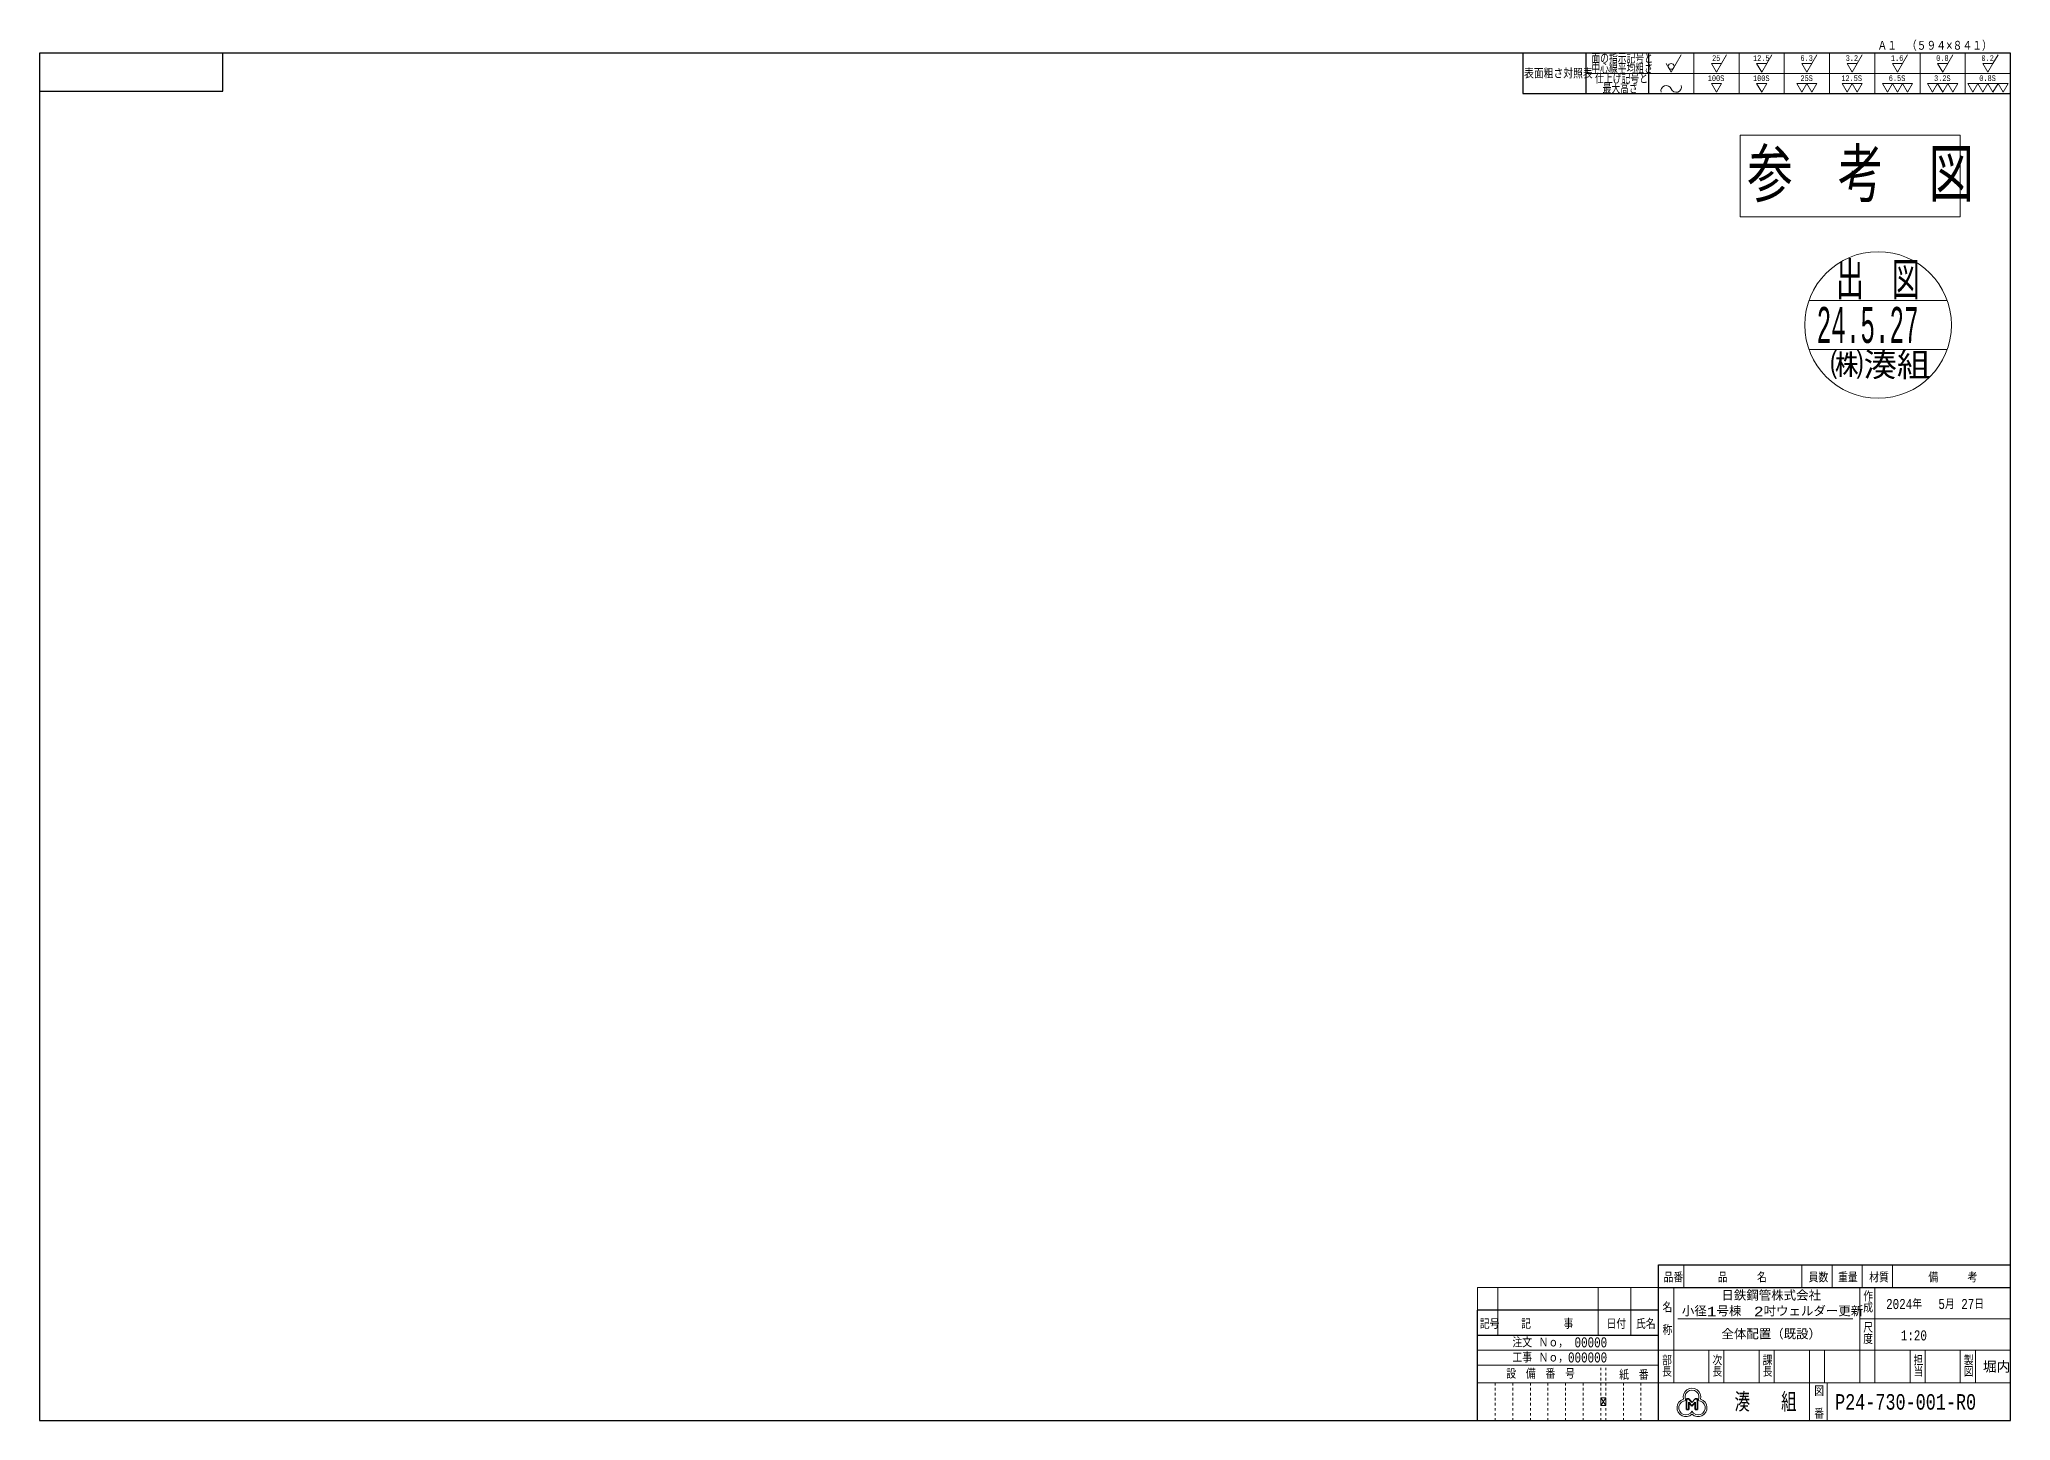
# Model space of a CAD drawing. Header units: millimetres. Extents: x -211 to 45495, y 24 to 52952.
# Drawn here: x 28 to 812, y 24 to 573 of the extents above; entities that cross this region are included whole.
import ezdxf

# ---------------------------------------------------------------- set-up
doc = ezdxf.new("R2010")
doc.units = ezdxf.units.MM
doc.linetypes.add('DOT', pattern=[2, 1, -1])
doc.layers.add('GR1_01', color=7, linetype='Continuous')
doc.styles.add('FX_VECTOR', font='MONOTXT.SHX', dxfattribs={"bigfont": 'BIGFONT.SHX'})
doc.styles.add('ＭＳ 明朝', font='')
doc.styles.get('ＭＳ 明朝').set_extended_font_data('ＭＳ 明朝')

msp = doc.modelspace()

# ---------------------------------------------------------------- texts
at = {"layer": 'GR1_01', "color": 6, "linetype": 'Continuous', "lineweight": 0, "style": 'FX_VECTOR'}
for s, height, width, p in [('Ａ１\u3000（５９４×８４１）', 4, 0.75, (759.55, 568.55)), ('品番', 4, 0.75, (674.47, 78.5)), ('品\u3000\u3000\u3000名', 4, 0.75, (696.03, 78.5)), ('員数', 4, 0.75, (732.18, 78.5)), ('重量', 4, 0.75, (743.86, 78.5)), ('材質', 4, 0.75, (756.27, 78.5)), ('備\u3000\u3000\u3000考', 4, 0.75, (779.8, 78.5)), ('名', 4, 0.75, (674.07, 66.54)), ('日鉄鋼管株式会社', 3.8, 1.184211, (697.5, 71.25)), ('作', 4, 0.75, (753.9, 70.98)), ('成', 4, 0.75, (753.9, 66.48)), ('2024年 \u30005月 27日', 4, 0.75, (763, 67.88)), ('記号', 4, 0.75, (601.4, 60)), ('記     事', 4, 0.75, (617.84, 60)), ('日付', 4, 0.75, (651.81, 60)), ('氏名', 4, 0.75, (663.52, 60)), ('小径1号棟\u30002吋ウェルダー更新', 3.8, 1.184211, (681.75, 65)), ('注文 Ｎｏ， 00000', 4, 0.75, (614.38, 52.62)), ('称', 4, 0.75, (674.07, 57.54)), ('全体配置（既設）', 3.8, 1.184211, (697.5, 55.85)), ('尺', 4, 0.75, (753.9, 58.48)), ('度', 4, 0.75, (753.9, 53.98)), ('1:20', 4, 0.75, (768.84, 55.39)), ('工事 Ｎｏ，000000', 4, 0.75, (614.38, 46.62)), ('部', 4, 0.75, (673.9, 45.48)), ('次', 4, 0.75, (693.9, 45.48)), ('課', 4, 0.75, (713.9, 45.48)), ('担', 4, 0.75, (773.9, 45.48)), ('製', 4, 0.75, (793.9, 45.48)), ('設\u3000備\u3000番\u3000号', 4, 0.75, (611.93, 40.17)), ('紙\u3000番', 4, 0.75, (656.84, 39.72)), ('長', 4, 0.75, (673.9, 40.98)), ('長', 4, 0.75, (693.9, 40.98)), ('長', 4, 0.75, (713.9, 40.98)), ('当', 4, 0.75, (773.9, 40.98)), ('図', 4, 0.75, (793.9, 40.98)), ('図', 4, 0.75, (734.41, 33.28)), ('P24-730-001-R0', 6.171, 0.75, (742.71, 27.85)), ('番', 4, 0.75, (734.41, 24.28))]:
    msp.add_text(s, height=height, dxfattribs=dict(at, width=width)).set_placement(p)
at = {"layer": 'GR1_01', "color": 6, "linetype": 'Continuous', "lineweight": 0, "style": 'ＭＳ 明朝'}
msp.add_text('堀内', height=4, dxfattribs=at).set_placement((801.5, 43))
at = {"layer": 'GR1_01', "color": 4, "linetype": 'Continuous', "lineweight": 35, "style": 'FX_VECTOR', "width": 0.75}
msp.add_text('湊\u3000\u3000組', height=7.479, dxfattribs=at).set_placement((702.73, 27.08))

# ---------------------------------------------------------------- blocks, each defined once
blk = doc.blocks.new('BLKF023')
at = {"layer": 'GR1_01', "color": 3, "linetype": 'Continuous', "lineweight": 25}
for p, q in [((618.5, 567.5), (618.5, 551.5)), ((643.5, 567.5), (643.5, 551.5)), ((668.5, 567.5), (668.5, 551.5)), ((618.5, 551.5), (812.5, 551.5))]:
    blk.add_line(p, q, dxfattribs=at)
at = {"layer": 'GR1_01', "color": 7, "linetype": 'Continuous', "lineweight": 13}
for p, q in [((679.5, 563.46), (681.5, 566.93)), ((686.5, 567.5), (686.5, 551.5)), ((697.5, 563.46), (699.5, 566.93)), ((704.5, 567.5), (704.5, 551.5)), ((715.5, 563.46), (717.5, 566.93)), ((722.5, 567.5), (722.5, 551.5)), ((733.5, 563.46), (735.5, 566.93)), ((740.5, 567.5), (740.5, 551.5)), ((751.5, 563.46), (753.5, 566.93)), ((758.5, 567.5), (758.5, 551.5)), ((769.5, 563.46), (771.5, 566.93)), ((776.5, 567.5), (776.5, 551.5)), ((787.5, 563.46), (789.5, 566.93)), ((794.5, 567.5), (794.5, 551.5)), ((805.5, 563.46), (807.5, 566.93)), ((643.5, 559.5), (812.5, 559.5)), ((675.5, 563.46), (677.5, 560)), ((677.5, 560), (679.5, 563.46)), ((693.5, 563.46), (695.5, 560)), ((693.5, 563.46), (697.5, 563.46)), ((695.5, 560), (697.5, 563.46)), ((711.5, 563.46), (713.5, 560)), ((711.5, 563.46), (715.5, 563.46)), ((713.5, 560), (715.5, 563.46)), ((729.5, 563.46), (731.5, 560)), ((729.5, 563.46), (733.5, 563.46)), ((731.5, 560), (733.5, 563.46)), ((747.5, 563.46), (749.5, 560)), ((747.5, 563.46), (751.5, 563.46)), ((749.5, 560), (751.5, 563.46)), ((765.5, 563.46), (767.5, 560)), ((765.5, 563.46), (769.5, 563.46)), ((767.5, 560), (769.5, 563.46)), ((783.5, 563.46), (785.5, 560)), ((783.5, 563.46), (787.5, 563.46)), ((785.5, 560), (787.5, 563.46)), ((801.5, 563.46), (803.5, 560)), ((801.5, 563.46), (805.5, 563.46)), ((803.5, 560), (805.5, 563.46)), ((697.5, 555.46), (693.5, 555.46)), ((693.5, 555.46), (695.5, 552)), ((695.5, 552), (697.5, 555.46)), ((715.5, 555.46), (711.5, 555.46)), ((711.5, 555.46), (713.5, 552)), ((713.5, 552), (715.5, 555.46)), ((731.5, 555.46), (727.5, 555.46)), ((727.5, 555.46), (729.5, 552)), ((729.5, 552), (731.5, 555.46)), ((735.5, 555.46), (731.5, 555.46)), ((731.5, 555.46), (733.5, 552)), ((733.5, 552), (735.5, 555.46)), ((749.5, 555.46), (745.5, 555.46)), ((745.5, 555.46), (747.5, 552)), ((747.5, 552), (749.5, 555.46)), ((753.5, 555.46), (749.5, 555.46)), ((749.5, 555.46), (751.5, 552)), ((751.5, 552), (753.5, 555.46)), ((765.5, 555.46), (761.5, 555.46)), ((761.5, 555.46), (763.5, 552)), ((763.5, 552), (765.5, 555.46)), ((769.5, 555.46), (765.5, 555.46)), ((765.5, 555.46), (767.5, 552)), ((767.5, 552), (769.5, 555.46)), ((773.5, 555.46), (769.5, 555.46)), ((769.5, 555.46), (771.5, 552)), ((771.5, 552), (773.5, 555.46)), ((783.5, 555.46), (779.5, 555.46)), ((779.5, 555.46), (781.5, 552)), ((781.5, 552), (783.5, 555.46)), ((787.5, 555.46), (783.5, 555.46)), ((783.5, 555.46), (785.5, 552)), ((785.5, 552), (787.5, 555.46)), ((791.5, 555.46), (787.5, 555.46)), ((787.5, 555.46), (789.5, 552)), ((789.5, 552), (791.5, 555.46)), ((799.5, 555.46), (795.5, 555.46)), ((795.5, 555.46), (797.5, 552)), ((797.5, 552), (799.5, 555.46)), ((803.5, 555.46), (799.5, 555.46)), ((799.5, 555.46), (801.5, 552)), ((801.5, 552), (803.5, 555.46)), ((807.5, 555.46), (803.5, 555.46)), ((803.5, 555.46), (805.5, 552)), ((805.5, 552), (807.5, 555.46)), ((811.5, 555.46), (807.5, 555.46)), ((807.5, 555.46), (809.5, 552)), ((809.5, 552), (811.5, 555.46))]:
    blk.add_line(p, q, dxfattribs=at)
blk.add_circle((677.5, 562.31), 1.15, dxfattribs=at)
for centre, start, end in [((675.54, 552.56), 21.61478, 195.25512), ((679.46, 554.11), 201.61478, 15.25512)]:
    blk.add_arc(centre, 2.11, start, end, dxfattribs=at)
at = {"layer": 'GR1_01', "color": 6, "linetype": 'Continuous', "lineweight": 0, "style": 'FX_VECTOR'}
for s, height, width, p in [('面の指示記号と', 3.5, 0.714286, (645.75, 563.5)), ('25', 2.291, 0.75, (693.78, 564.46)), ('12.5', 2.291, 0.75, (710.06, 564.46)), ('6.3', 2.291, 0.75, (728.92, 564.46)), ('3.2', 2.291, 0.75, (746.92, 564.46)), ('1.6', 2.291, 0.75, (764.92, 564.46)), ('0.8', 2.291, 0.75, (782.92, 564.46)), ('0.2', 2.291, 0.75, (800.92, 564.46)), ('表面粗さ対照表', 4, 0.75, (619, 557.5)), ('中心線平均粗さ', 3.5, 0.714286, (645.75, 559.5)), ('仕上げ記号と', 3.5, 0.714286, (647.25, 555.5)), ('100S', 2.291, 0.75, (692.06, 556.46)), ('100S', 2.291, 0.75, (710.06, 556.46)), ('25S', 2.291, 0.75, (728.92, 556.46)), ('12.5S', 2.291, 0.75, (745.2, 556.46)), ('6.5S', 2.291, 0.75, (764.06, 556.46)), ('3.2S', 2.291, 0.75, (782.06, 556.46)), ('0.8S', 2.291, 0.75, (800.06, 556.46)), ('最大高さ', 3.5, 0.714286, (650.25, 551.5))]:
    blk.add_text(s, height=height, dxfattribs=dict(at, width=width)).set_placement(p)
blk = doc.blocks.new('BLKF218')
at = {"layer": 'GR1_01', "color": 7, "linetype": 'Continuous', "lineweight": 13}
for p, q in [((792.5, 534.92), (704.98, 534.92)), ((704.98, 534.92), (704.98, 502.49)), ((792.5, 502.49), (792.5, 534.92)), ((704.98, 502.49), (792.5, 502.49))]:
    blk.add_line(p, q, dxfattribs=at)
at = {"layer": 'GR1_01', "color": 6, "linetype": 'Continuous', "lineweight": 20, "style": 'FX_VECTOR', "width": 0.77241}
blk.add_text('参\u3000考\u3000図', height=21.212, dxfattribs=at).set_placement((707.79, 508.37))
blk = doc.blocks.new('BLKF217')
at = {"layer": 'GR1_01', "color": 7, "linetype": 'Continuous', "lineweight": 13}
blk.add_blockref('BLKF218', (0, 0), dxfattribs=at)
blk = doc.blocks.new('BLKF221')
at = {"layer": 'GR1_01', "color": 7, "linetype": 'Continuous', "lineweight": 13}
for p, q in [((732.32, 469.14), (787.3, 469.14)), ((732.32, 449.7), (787.3, 449.7))]:
    blk.add_line(p, q, dxfattribs=at)
blk.add_circle((759.81, 459.42), 29.16, dxfattribs=at)
at = {"layer": 'GR1_01', "color": 6, "linetype": 'Continuous', "lineweight": 20, "style": 'FX_VECTOR'}
for s, height, width, p in [('出\u3000図', 14.961, 0.675376, (743.06, 469.62)), ('24.5.27', 14.29, 0.468343, (735.38, 452.28)), ('㈱湊組', 10.74, 1.123959, (740.74, 437.87))]:
    blk.add_text(s, height=height, dxfattribs=dict(at, width=width)).set_placement(p)
blk = doc.blocks.new('BLKF220')
at = {"layer": 'GR1_01', "color": 6, "linetype": 'Continuous', "lineweight": 13}
blk.add_blockref('BLKF221', (0, 0), dxfattribs=at)
blk = doc.blocks.new('BLKF219')
at = {"layer": 'GR1_01', "color": 6, "linetype": 'Continuous', "lineweight": 13}
blk.add_blockref('BLKF220', (0, 0), dxfattribs=at)

# ---------------------------------------------------------------- linework, layer by layer
at = {"layer": 'GR1_01', "color": 3, "linetype": 'Continuous', "lineweight": 25}
for p, q in [((28.5, 567.5), (28.5, 23.5)), ((812.5, 567.5), (28.5, 567.5)), ((101.5, 552.5), (101.5, 567.5)), ((812.5, 23.5), (812.5, 567.5)), ((28.5, 552.5), (101.5, 552.5)), ((672.5, 85.5), (812.5, 85.5)), ((672.5, 23.5), (672.5, 85.5)), ((672.5, 76.5), (812.5, 76.5)), ((672.5, 67.5), (600.5, 67.5)), ((600.5, 57.5), (600.5, 67.5)), ((600.5, 23.5), (600.5, 57.5)), ((600.5, 57.5), (672.55, 57.5)), ((28.5, 23.5), (812.5, 23.5))]:
    msp.add_line(p, q, dxfattribs=at)
at = {"layer": 'GR1_01', "color": 7, "linetype": 'Continuous', "lineweight": 13}
for p, q in [((682.5, 85.5), (682.5, 76.5)), ((729.5, 85.5), (729.5, 76.5)), ((741.5, 76.5), (741.5, 85.5)), ((753.5, 85.5), (753.5, 76.5)), ((765.5, 85.5), (765.5, 76.5)), ((672.5, 76.5), (600.5, 76.5)), ((600.5, 67.5), (600.5, 76.5)), ((608.5, 57.5), (608.5, 76.5)), ((648.5, 57.5), (648.5, 76.5)), ((661.5, 57.5), (661.5, 76.5)), ((678.5, 76.5), (678.5, 38.5)), ((752.5, 38.5), (752.5, 76.5)), ((758.5, 76.5), (758.5, 38.5)), ((749.82, 64), (680.1, 64)), ((812.5, 64), (752.5, 64)), ((600.5, 51.5), (812.5, 51.5)), ((692.5, 51.5), (692.5, 38.5)), ((698.5, 51.5), (698.5, 38.5)), ((712.5, 51.5), (712.5, 38.5)), ((718.5, 51.5), (718.5, 38.5)), ((732.5, 51.5), (732.5, 23.5)), ((738.5, 38.5), (738.5, 51.5)), ((772.5, 51.5), (772.5, 38.5)), ((778.5, 51.5), (778.5, 38.5)), ((792.5, 51.5), (792.5, 38.5)), ((798.5, 51.5), (798.5, 38.5)), ((600.5, 45.5), (672.55, 45.5)), ((600.5, 38.5), (812.5, 38.5)), ((649.5, 32.5), (651.5, 32.5)), ((649.5, 32.5), (649.5, 29.5)), ((649.5, 29.5), (651.5, 32.5)), ((649.5, 32.5), (651.5, 29.5)), ((651.5, 32.5), (651.5, 29.5)), ((739.5, 23.5), (739.5, 38.5)), ((649.5, 29.5), (651.5, 29.5))]:
    msp.add_line(p, q, dxfattribs=at)
at = {"layer": 'GR1_01', "color": 7, "linetype": 'DOT', "lineweight": 13}
for p, q in [((649.5, 23.5), (649.5, 45.5)), ((651.5, 23.5), (651.5, 45.5)), ((607.5, 23.5), (607.5, 38.5)), ((614.5, 23.5), (614.5, 38.5)), ((621.5, 23.5), (621.5, 38.5)), ((628.5, 23.5), (628.5, 38.5)), ((635.5, 23.5), (635.5, 38.5)), ((642.5, 23.5), (642.5, 38.5)), ((658.5, 23.5), (658.5, 38.5)), ((665.5, 23.5), (665.5, 38.5))]:
    msp.add_line(p, q, dxfattribs=at)
at = {"layer": 'GR1_01', "color": 4, "linetype": 'Continuous', "lineweight": 35}
for p, q in [((683.6, 32.22), (683.6, 27.85)), ((684.48, 32.22), (683.6, 32.22)), ((685.79, 30.66), (684.48, 32.22)), ((687.1, 32.22), (685.79, 30.66)), ((687.98, 32.22), (687.1, 32.22)), ((687.98, 27.85), (687.98, 32.22)), ((683.6, 27.85), (684.48, 27.85)), ((684.48, 27.85), (684.48, 30.86)), ((684.48, 30.86), (685.79, 29.3)), ((685.79, 29.3), (687.1, 30.86)), ((687.1, 30.86), (687.1, 27.85)), ((687.1, 27.85), (687.98, 27.85))]:
    msp.add_line(p, q, dxfattribs=at)
at = {"layer": 'GR1_01', "color": 7, "linetype": 'Continuous', "lineweight": 13}
for centre, radius, start, end in [((683.36, 28.63), 3.53, 106.57325, 313.42675), ((683.36, 28.63), 2.81, 90, 330), ((685.79, 32.84), 3.53, 346.57325, 193.42675), ((685.79, 32.84), 2.81, 330, 210), ((688.22, 28.63), 3.53, 226.57325, 73.42675), ((688.22, 28.63), 2.81, 210, 90)]:
    msp.add_arc(centre, radius, start, end, dxfattribs=at)

# ---------------------------------------------------------------- block references
for name in ['BLKF023', 'BLKF217']:
    msp.add_blockref(name, (0, 0), dxfattribs=at)
at = {"layer": 'GR1_01', "color": 6, "linetype": 'Continuous', "lineweight": 13}
msp.add_blockref('BLKF219', (0, 0), dxfattribs=at)

msp.set_redraw_order([(e.dxf.handle, doc.entitydb.next_handle()) for e in msp.query("TEXT MTEXT ATTDEF DIMENSION ARC_DIMENSION")])  # texts and dimensions are drawn at this point

doc.saveas('drawing.dxf')
